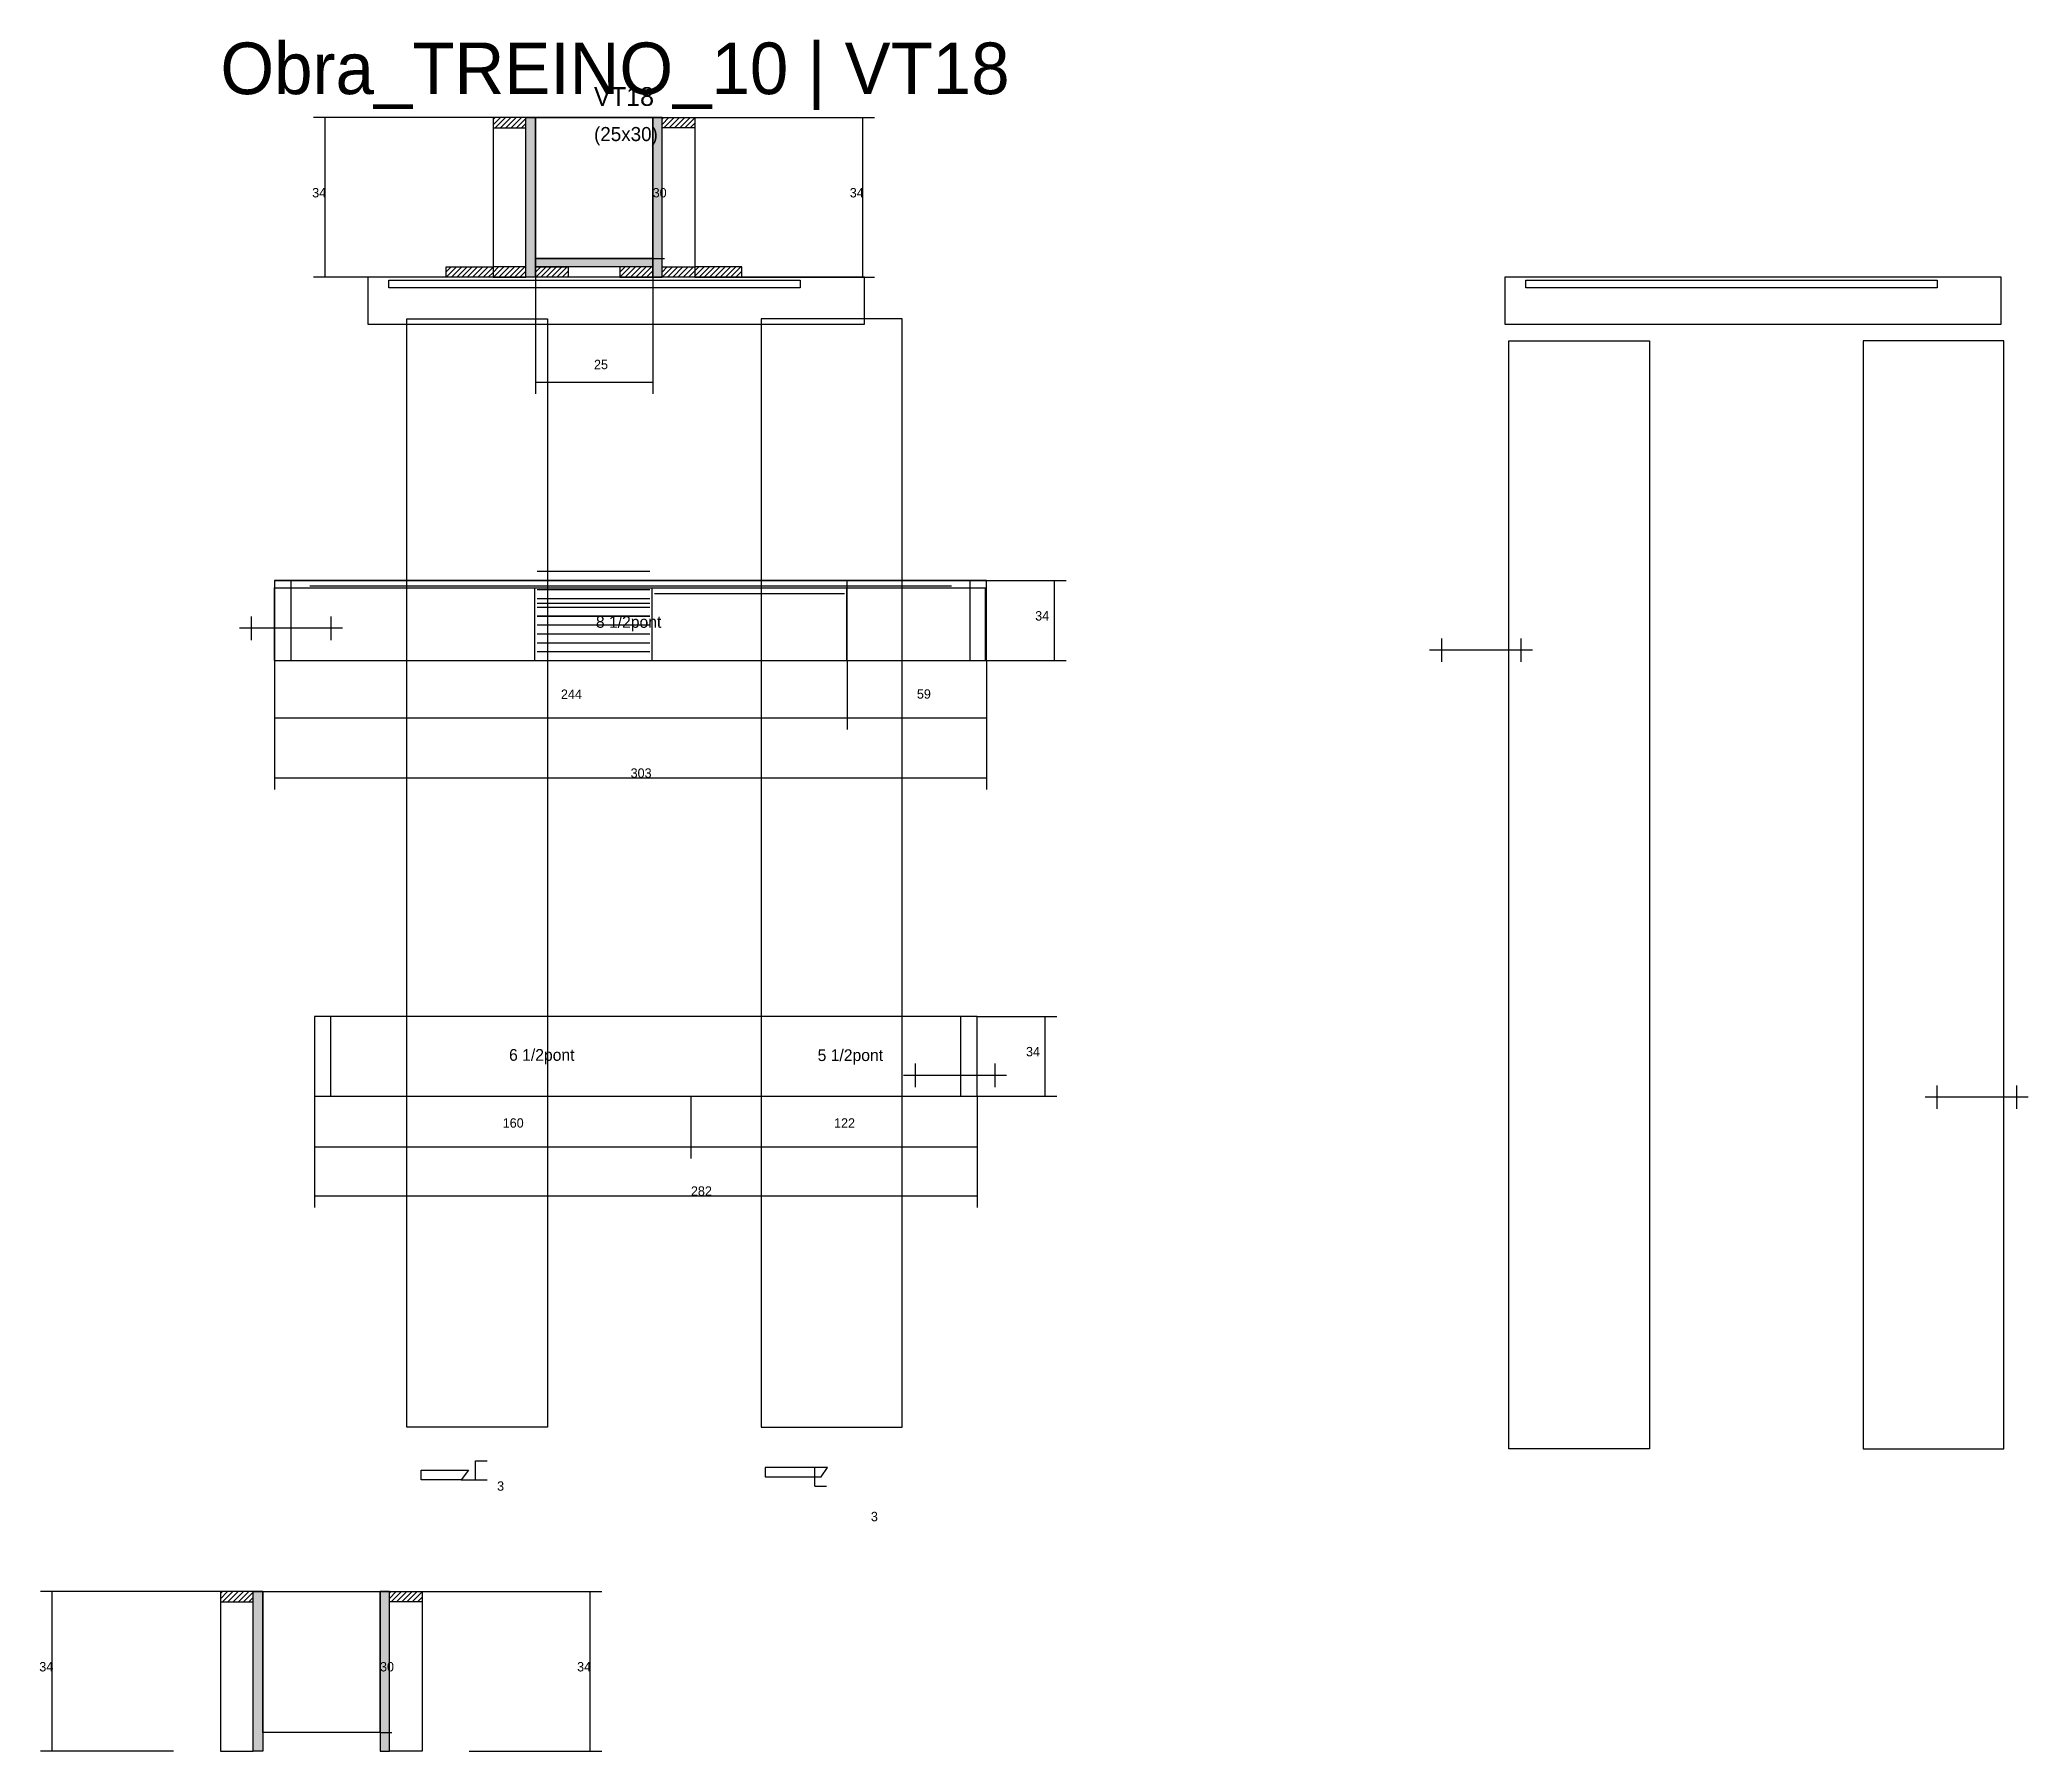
# Model space of a CAD drawing. Header units: metres. Extents: x -41 to 34840, y -36000 to 1848.
# Drawn here: x 29003 to 29850, y -16966 to -16237 of the extents above; entities that cross this region are included whole.
import ezdxf

# ---------------------------------------------------------------- set-up
doc = ezdxf.new("R2010")
doc.units = ezdxf.units.M
for name, color, linetype in [('barrote', 126, 'Continuous'), ('CONCRETO', 251, 'Continuous'), ('COTA', 4, 'Continuous'), ('Cota Seção (2x)', 4, 'Continuous'), ('detalhes', 7, 'Continuous'), ('Hachura', 253, 'Continuous'), ('LABEL_ID', 3, 'Continuous'), ('Madeira', 126, 'Continuous'), ('NOMENCLATURA', 7, 'Continuous'), ('Painéis', 200, 'Continuous'), ('SARR_2.2x7', 40, 'Continuous'), ('SCO-___-LAJ', 4, 'Continuous'), ('Texto Seção', 7, 'Continuous')]:
    doc.layers.add(name, color=color, linetype=linetype)

msp = doc.modelspace()

# ---------------------------------------------------------------- texts
at = {"layer": 'COTA'}
for s, p in [('34', (29119.1, -16304)), ('34', (29348.2, -16304)), ('25', (29239.2, -16377.2)), ('34', (29427.2, -16484.3)), ('34', (29423.3, -16670)), ('34', (29002.8, -16932.1)), ('34', (29232, -16932.1))]:
    msp.add_text(s, height=4, dxfattribs=at).set_placement(p)
at = {"layer": 'Cota Seção (2x)'}
for s, p in [('30', (29264.2, -16304)), ('244', (29225.1, -16517.7)), ('59', (29376.8, -16517.6)), ('303', (29254.8, -16551.3)), ('160', (29200.3, -16700.4)), ('122', (29341.5, -16700.4)), ('282', (29280.5, -16729.4)), ('3', (29197.9, -16855.1)), ('3', (29357.2, -16868.1)), ('30', (29148, -16932.1))]:
    msp.add_text(s, height=4, dxfattribs=at).set_placement(p)
at = {"layer": 'LABEL_ID'}
msp.add_text('Obra_TREINO_10 | VT18', height=22, dxfattribs=at).set_placement((29080, -16260))
at = {"layer": 'NOMENCLATURA'}
for s, p in [('8 1/2pont', (29240, -16487.4)), ('6 1/2pont', (29203, -16671.9)), ('5 1/2pont', (29334.5, -16672))]:
    msp.add_text(s, height=5, dxfattribs=at).set_placement(p)
at = {"layer": 'Texto Seção'}
for s, height, p in [('VT18', 8, (29239.2, -16265)), ('(25x30)', 6, (29239.2, -16280))]:
    msp.add_text(s, height=height, dxfattribs=at).set_placement(p)

# ---------------------------------------------------------------- hatches: boundary and pattern name
at = {"layer": 'Hachura'}
h = msp.add_hatch(dxfattribs=at)
h.set_pattern_fill('ANSI31', scale=0.5)
h.paths.add_polyline_path([(29210.2, -16274.4), (29210.2, -16270), (29210.2, -16270), (29196.2, -16270), (29196.2, -16270), (29196.2, -16274.4), (29196.2, -16274.4), (29210.2, -16274.4)])
h = msp.add_hatch(color=8, dxfattribs=at)
h.dxf.hatch_style = 1
h.paths.add_polyline_path([(29210.2, -16270), (29214.2, -16270), (29214.2, -16270), (29214.2, -16338), (29214.2, -16338), (29210.2, -16338), (29210.2, -16338), (29210.2, -16270)])
h = msp.add_hatch(color=8, dxfattribs=at)
h.dxf.hatch_style = 1
h.paths.add_polyline_path([(29268.2, -16270), (29264.2, -16270), (29264.2, -16270), (29264.2, -16338), (29264.2, -16338), (29268.2, -16338), (29268.2, -16338), (29268.2, -16270)])
h = msp.add_hatch(dxfattribs=at)
h.set_pattern_fill('ANSI31', scale=0.5)
h.paths.add_polyline_path([(29268.2, -16274.4), (29268.2, -16270), (29268.2, -16270), (29282.2, -16270), (29282.2, -16270), (29282.2, -16274.4), (29282.2, -16274.4), (29268.2, -16274.4)])
h = msp.add_hatch(dxfattribs=at)
h.set_pattern_fill('ANSI31', scale=0.5)
h.paths.add_polyline_path([(29176.2, -16338), (29176.2, -16333.6), (29176.2, -16333.6), (29196.2, -16333.6), (29196.2, -16333.6), (29196.2, -16338), (29196.2, -16338), (29176.2, -16338)])
h = msp.add_hatch(dxfattribs=at)
h.set_pattern_fill('ANSI31', scale=0.5)
h.paths.add_polyline_path([(29210.2, -16338), (29210.2, -16333.6), (29210.2, -16333.6), (29196.2, -16333.6), (29196.2, -16333.6), (29196.2, -16338), (29196.2, -16338), (29210.2, -16338)])
h = msp.add_hatch(color=8, dxfattribs=at)
h.dxf.hatch_style = 1
h.paths.add_polyline_path([(29214.2, -16333.6), (29214.2, -16330), (29214.2, -16330), (29264.2, -16330), (29264.2, -16330), (29264.2, -16333.6), (29264.2, -16333.6), (29214.2, -16333.6)])
h = msp.add_hatch(dxfattribs=at)
h.set_pattern_fill('ANSI31', scale=0.5)
h.paths.add_polyline_path([(29214.2, -16338), (29214.2, -16333.6), (29214.2, -16333.6), (29228.2, -16333.6), (29228.2, -16333.6), (29228.2, -16338), (29228.2, -16338), (29214.2, -16338)])
h = msp.add_hatch(dxfattribs=at)
h.set_pattern_fill('ANSI31', scale=0.5)
h.paths.add_polyline_path([(29264.2, -16338), (29264.2, -16333.6), (29264.2, -16333.6), (29250.2, -16333.6), (29250.2, -16333.6), (29250.2, -16338), (29250.2, -16338), (29264.2, -16338)])
h = msp.add_hatch(dxfattribs=at)
h.set_pattern_fill('ANSI31', scale=0.5)
h.paths.add_polyline_path([(29268.2, -16338), (29268.2, -16333.6), (29268.2, -16333.6), (29282.2, -16333.6), (29282.2, -16333.6), (29282.2, -16338), (29282.2, -16338), (29268.2, -16338)])
h = msp.add_hatch(dxfattribs=at)
h.set_pattern_fill('ANSI31', scale=0.5)
h.paths.add_polyline_path([(29302.2, -16338), (29302.2, -16333.6), (29302.2, -16333.6), (29282.2, -16333.6), (29282.2, -16333.6), (29282.2, -16338), (29282.2, -16338), (29302.2, -16338)])
h = msp.add_hatch(dxfattribs=at)
h.set_pattern_fill('ANSI31', scale=0.5)
h.paths.add_polyline_path([(29094, -16902.5), (29094, -16898.1), (29094, -16898.1), (29080, -16898.1), (29080, -16898.1), (29080, -16902.5), (29080, -16902.5), (29094, -16902.5)])
h = msp.add_hatch(color=8, dxfattribs=at)
h.dxf.hatch_style = 1
h.paths.add_polyline_path([(29094, -16898.1), (29098, -16898.1), (29098, -16898.1), (29098, -16966.1), (29098, -16966.1), (29094, -16966.1), (29094, -16966.1), (29094, -16898.1)])
h = msp.add_hatch(color=8, dxfattribs=at)
h.dxf.hatch_style = 1
h.paths.add_polyline_path([(29152, -16898.1), (29148, -16898.1), (29148, -16898.1), (29148, -16966.1), (29148, -16966.1), (29152, -16966.1), (29152, -16966.1), (29152, -16898.1)])
h = msp.add_hatch(dxfattribs=at)
h.set_pattern_fill('ANSI31', scale=0.5)
h.paths.add_polyline_path([(29152, -16902.5), (29152, -16898.1), (29152, -16898.1), (29166, -16898.1), (29166, -16898.1), (29166, -16902.5), (29166, -16902.5), (29152, -16902.5)])

# ---------------------------------------------------------------- linework, layer by layer
for points in [[(29219.4, -16828), (29159.5, -16828), (29159.5, -16355.8), (29219.4, -16355.8)], [(29310.5, -16828), (29370.5, -16828), (29370.5, -16355.8), (29310.5, -16355.8)], [(29689, -16837.2), (29629, -16837.2), (29629, -16365.1), (29689, -16365.1)], [(29780, -16837.2), (29840, -16837.2), (29840, -16365.1), (29780, -16365.1)]]:
    msp.add_lwpolyline(points, close=True)
at = {"layer": 'barrote'}
for points in [[(29142.8, -16358), (29354.4, -16358), (29354.4, -16338), (29142.8, -16338)], [(29627.3, -16358), (29838.9, -16358), (29838.9, -16338), (29627.3, -16338)]]:
    msp.add_lwpolyline(points, close=True, dxfattribs=at)
at = {"layer": 'CONCRETO'}
for points in [[(29214.2, -16270), (29214.2, -16270), (29214.2, -16270), (29214.2, -16270), (29264.2, -16270), (29264.2, -16270), (29264.2, -16270), (29264.2, -16330), (29214.2, -16330), (29214.2, -16270)], [(29214.2, -16330), (29264.2, -16330), (29264.2, -16270), (29214.2, -16270)], [(29098, -16898.1), (29098, -16898.1), (29098, -16898.1), (29098, -16898.1), (29148, -16898.1), (29148, -16898.1), (29148, -16898.1), (29148, -16958.1), (29098, -16958.1), (29098, -16898.1)]]:
    msp.add_lwpolyline(points, close=True, dxfattribs=at)
at = {"layer": 'COTA'}
for p, q in [((29214.2, -16270), (29119.6, -16270)), ((29124.6, -16338), (29124.6, -16270)), ((29282.2, -16270), (29358.7, -16270)), ((29353.7, -16338), (29353.7, -16270)), ((29214.2, -16333.6), (29214.2, -16387.7)), ((29264.2, -16333.6), (29264.2, -16387.7)), ((29176.2, -16338), (29119.6, -16338)), ((29302.2, -16338), (29358.7, -16338)), ((29214.2, -16382.7), (29264.2, -16382.7)), ((29406.5, -16467.3), (29440.4, -16467.3)), ((29435.4, -16501.3), (29435.4, -16467.3)), ((29406.5, -16501.3), (29440.4, -16501.3)), ((29402.5, -16653), (29436.5, -16653)), ((29431.5, -16687), (29431.5, -16653)), ((29402.5, -16687), (29436.5, -16687)), ((29098, -16898.1), (29003.3, -16898.1)), ((29008.3, -16966.1), (29008.3, -16898.1)), ((29166, -16898.1), (29242.5, -16898.1)), ((29237.5, -16966.1), (29237.5, -16898.1)), ((29060, -16966.1), (29003.3, -16966.1)), ((29186, -16966.1), (29242.5, -16966.1))]:
    msp.add_line(p, q, dxfattribs=at)
at = {"layer": 'Cota Seção (2x)'}
for p, q in [((29264.2, -16330), (29264.2, -16270)), ((29264.2, -16270), (29269.2, -16270)), ((29264.2, -16330), (29269.2, -16330)), ((29103.1, -16501.3), (29103.1, -16556.3)), ((29103.1, -16501.3), (29103.1, -16530.8)), ((29347.1, -16501.3), (29347.1, -16530.8)), ((29347.1, -16501.3), (29347.1, -16530.8)), ((29406.5, -16501.3), (29406.5, -16556.3)), ((29406.5, -16501.3), (29406.5, -16530.8)), ((29103.1, -16525.8), (29347.1, -16525.8)), ((29347.1, -16525.8), (29406.5, -16525.8)), ((29103.1, -16551.3), (29406.5, -16551.3)), ((29120.1, -16687), (29120.1, -16734.4)), ((29120.1, -16687), (29120.1, -16713.5)), ((29280.5, -16687), (29280.5, -16713.5)), ((29280.5, -16687), (29280.5, -16713.5)), ((29402.5, -16687), (29402.5, -16734.4)), ((29402.5, -16687), (29402.5, -16713.5)), ((29120.1, -16708.5), (29280.5, -16708.5)), ((29280.5, -16708.5), (29402.5, -16708.5)), ((29120.1, -16729.4), (29402.5, -16729.4)), ((29188.7, -16850.4), (29188.7, -16842.4)), ((29188.7, -16842.4), (29193.7, -16842.4)), ((29338.7, -16845.2), (29328.3, -16845.2)), ((29333.3, -16853.2), (29333.3, -16845.2)), ((29182.6, -16850.4), (29193.7, -16850.4)), ((29333.3, -16853.2), (29338.3, -16853.2)), ((29148, -16958.1), (29148, -16898.1)), ((29148, -16898.1), (29153, -16898.1)), ((29148, -16958.1), (29153, -16958.1))]:
    msp.add_line(p, q, dxfattribs=at)
at = {"layer": 'detalhes'}
for p, q in [((29132, -16487.6), (29088.1, -16487.6)), ((29093.1, -16482.6), (29093.1, -16492.6)), ((29127, -16482.6), (29127, -16492.6)), ((29639.2, -16496.9), (29595.3, -16496.9)), ((29600.3, -16491.9), (29600.3, -16501.9)), ((29634.2, -16491.9), (29634.2, -16501.9)), ((29376.1, -16673.1), (29376.1, -16683.1)), ((29410, -16673.1), (29410, -16683.1)), ((29415, -16678.1), (29371.1, -16678.1)), ((29811.5, -16682.4), (29811.5, -16692.4)), ((29845.4, -16682.4), (29845.4, -16692.4)), ((29850.4, -16687.4), (29806.5, -16687.4))]:
    msp.add_line(p, q, dxfattribs=at)
at = {"layer": 'Madeira'}
for points in [[(29210.2, -16274.4), (29210.2, -16270), (29196.2, -16270), (29196.2, -16274.4)], [(29210.2, -16270), (29196.2, -16270), (29196.2, -16338), (29210.2, -16338)], [(29268.2, -16274.4), (29268.2, -16270), (29282.2, -16270), (29282.2, -16274.4)], [(29268.2, -16270), (29282.2, -16270), (29282.2, -16338), (29268.2, -16338)], [(29176.2, -16338), (29176.2, -16333.6), (29196.2, -16333.6), (29196.2, -16338)], [(29210.2, -16338), (29210.2, -16333.6), (29196.2, -16333.6), (29196.2, -16338)], [(29214.2, -16338), (29214.2, -16333.6), (29228.2, -16333.6), (29228.2, -16338)], [(29264.2, -16338), (29264.2, -16333.6), (29250.2, -16333.6), (29250.2, -16338)], [(29268.2, -16338), (29268.2, -16333.6), (29282.2, -16333.6), (29282.2, -16338)], [(29302.2, -16338), (29302.2, -16333.6), (29282.2, -16333.6), (29282.2, -16338)], [(29142.8, -16358), (29354.4, -16358), (29354.4, -16338), (29142.8, -16338)], [(29094, -16902.5), (29094, -16898.1), (29080, -16898.1), (29080, -16902.5)], [(29094, -16898.1), (29080, -16898.1), (29080, -16966.1), (29094, -16966.1)], [(29152, -16902.5), (29152, -16898.1), (29166, -16898.1), (29166, -16902.5)], [(29152, -16898.1), (29166, -16898.1), (29166, -16966.1), (29152, -16966.1)]]:
    msp.add_lwpolyline(points, close=True, dxfattribs=at)
at = {"layer": 'Painéis'}
for p, q in [((29214.2, -16338), (29214.2, -16270)), ((29264.2, -16338), (29264.2, -16270)), ((29214.2, -16330), (29264.2, -16330)), ((29214.2, -16333.6), (29214.2, -16330)), ((29264.2, -16333.6), (29264.2, -16330)), ((29103.1, -16467.3), (29406.5, -16467.3)), ((29103.1, -16470.3), (29214, -16470.3)), ((29103.1, -16501.3), (29103.1, -16470.3)), ((29214, -16501.3), (29214, -16470.3)), ((29214, -16470.3), (29264, -16470.3)), ((29214, -16501.3), (29214, -16470.3)), ((29264, -16501.3), (29264, -16470.3)), ((29264, -16470.3), (29347, -16470.3)), ((29264, -16501.3), (29264, -16470.3)), ((29347, -16501.3), (29347, -16470.3)), ((29347, -16470.3), (29406, -16470.3)), ((29347, -16501.3), (29347, -16470.3)), ((29347.1, -16501.3), (29347.1, -16467.3)), ((29406, -16501.3), (29406, -16470.3)), ((29406.5, -16501.3), (29406.5, -16467.3)), ((29103.1, -16501.3), (29406.5, -16501.3)), ((29103.1, -16501.3), (29214, -16501.3)), ((29214, -16501.3), (29264, -16501.3)), ((29264, -16501.3), (29347, -16501.3)), ((29347, -16501.3), (29406, -16501.3))]:
    msp.add_line(p, q, dxfattribs=at)
for points in [[(29210.2, -16270), (29214.2, -16270), (29214.2, -16338), (29210.2, -16338)], [(29268.2, -16270), (29264.2, -16270), (29264.2, -16338), (29268.2, -16338)], [(29214.2, -16333.6), (29214.2, -16330), (29264.2, -16330), (29264.2, -16333.6)], [(29103.1, -16501.3), (29406.5, -16501.3), (29406.5, -16467.3), (29103.1, -16467.3)], [(29120.1, -16687), (29402.5, -16687), (29402.5, -16653), (29120.1, -16653)], [(29338.7, -16845.2), (29312.1, -16845.2), (29312.1, -16849.2), (29336, -16849.2)], [(29182.6, -16850.4), (29165.6, -16850.4), (29165.6, -16846.4), (29185.7, -16846.4)], [(29094, -16898.1), (29098, -16898.1), (29098, -16966.1), (29094, -16966.1)], [(29152, -16898.1), (29148, -16898.1), (29148, -16966.1), (29152, -16966.1)]]:
    msp.add_lwpolyline(points, close=True, dxfattribs=at)
at = {"layer": 'SARR_2.2x7'}
for p, q in [((29215, -16463.23), (29263, -16463.23)), ((29110.1, -16501.3), (29110.1, -16467.3)), ((29118.1, -16469.5), (29347.1, -16469.5)), ((29215, -16471.08), (29263, -16471.08)), ((29265, -16472.75), (29346, -16472.75)), ((29347.1, -16469.5), (29391.5, -16469.5)), ((29399.5, -16501.3), (29399.5, -16467.3)), ((29215, -16474.86), (29263, -16474.86)), ((29215, -16476.83), (29263, -16476.83)), ((29215, -16478.63), (29263, -16478.63)), ((29215, -16482.27), (29263, -16482.27)), ((29215, -16482.41), (29263, -16482.41)), ((29215, -16486.19), (29263, -16486.19)), ((29215, -16489.97), (29263, -16489.97)), ((29215, -16493.74), (29263, -16493.74)), ((29215, -16497.52), (29263, -16497.52)), ((29127.1, -16687), (29127.1, -16653)), ((29395.5, -16687), (29395.5, -16653))]:
    msp.add_line(p, q, dxfattribs=at)
at = {"layer": 'SCO-___-LAJ'}
for points in [[(29151.8, -16339.3), (29327.1, -16339.3), (29327.1, -16342.5), (29151.8, -16342.5)], [(29636.3, -16339.3), (29811.6, -16339.3), (29811.6, -16342.5), (29636.3, -16342.5)]]:
    msp.add_lwpolyline(points, close=True, dxfattribs=at)

msp.set_redraw_order([(e.dxf.handle, doc.entitydb.next_handle()) for e in msp.query("TEXT MTEXT ATTDEF DIMENSION ARC_DIMENSION")])  # texts and dimensions are drawn at this point

doc.saveas('drawing.dxf')
